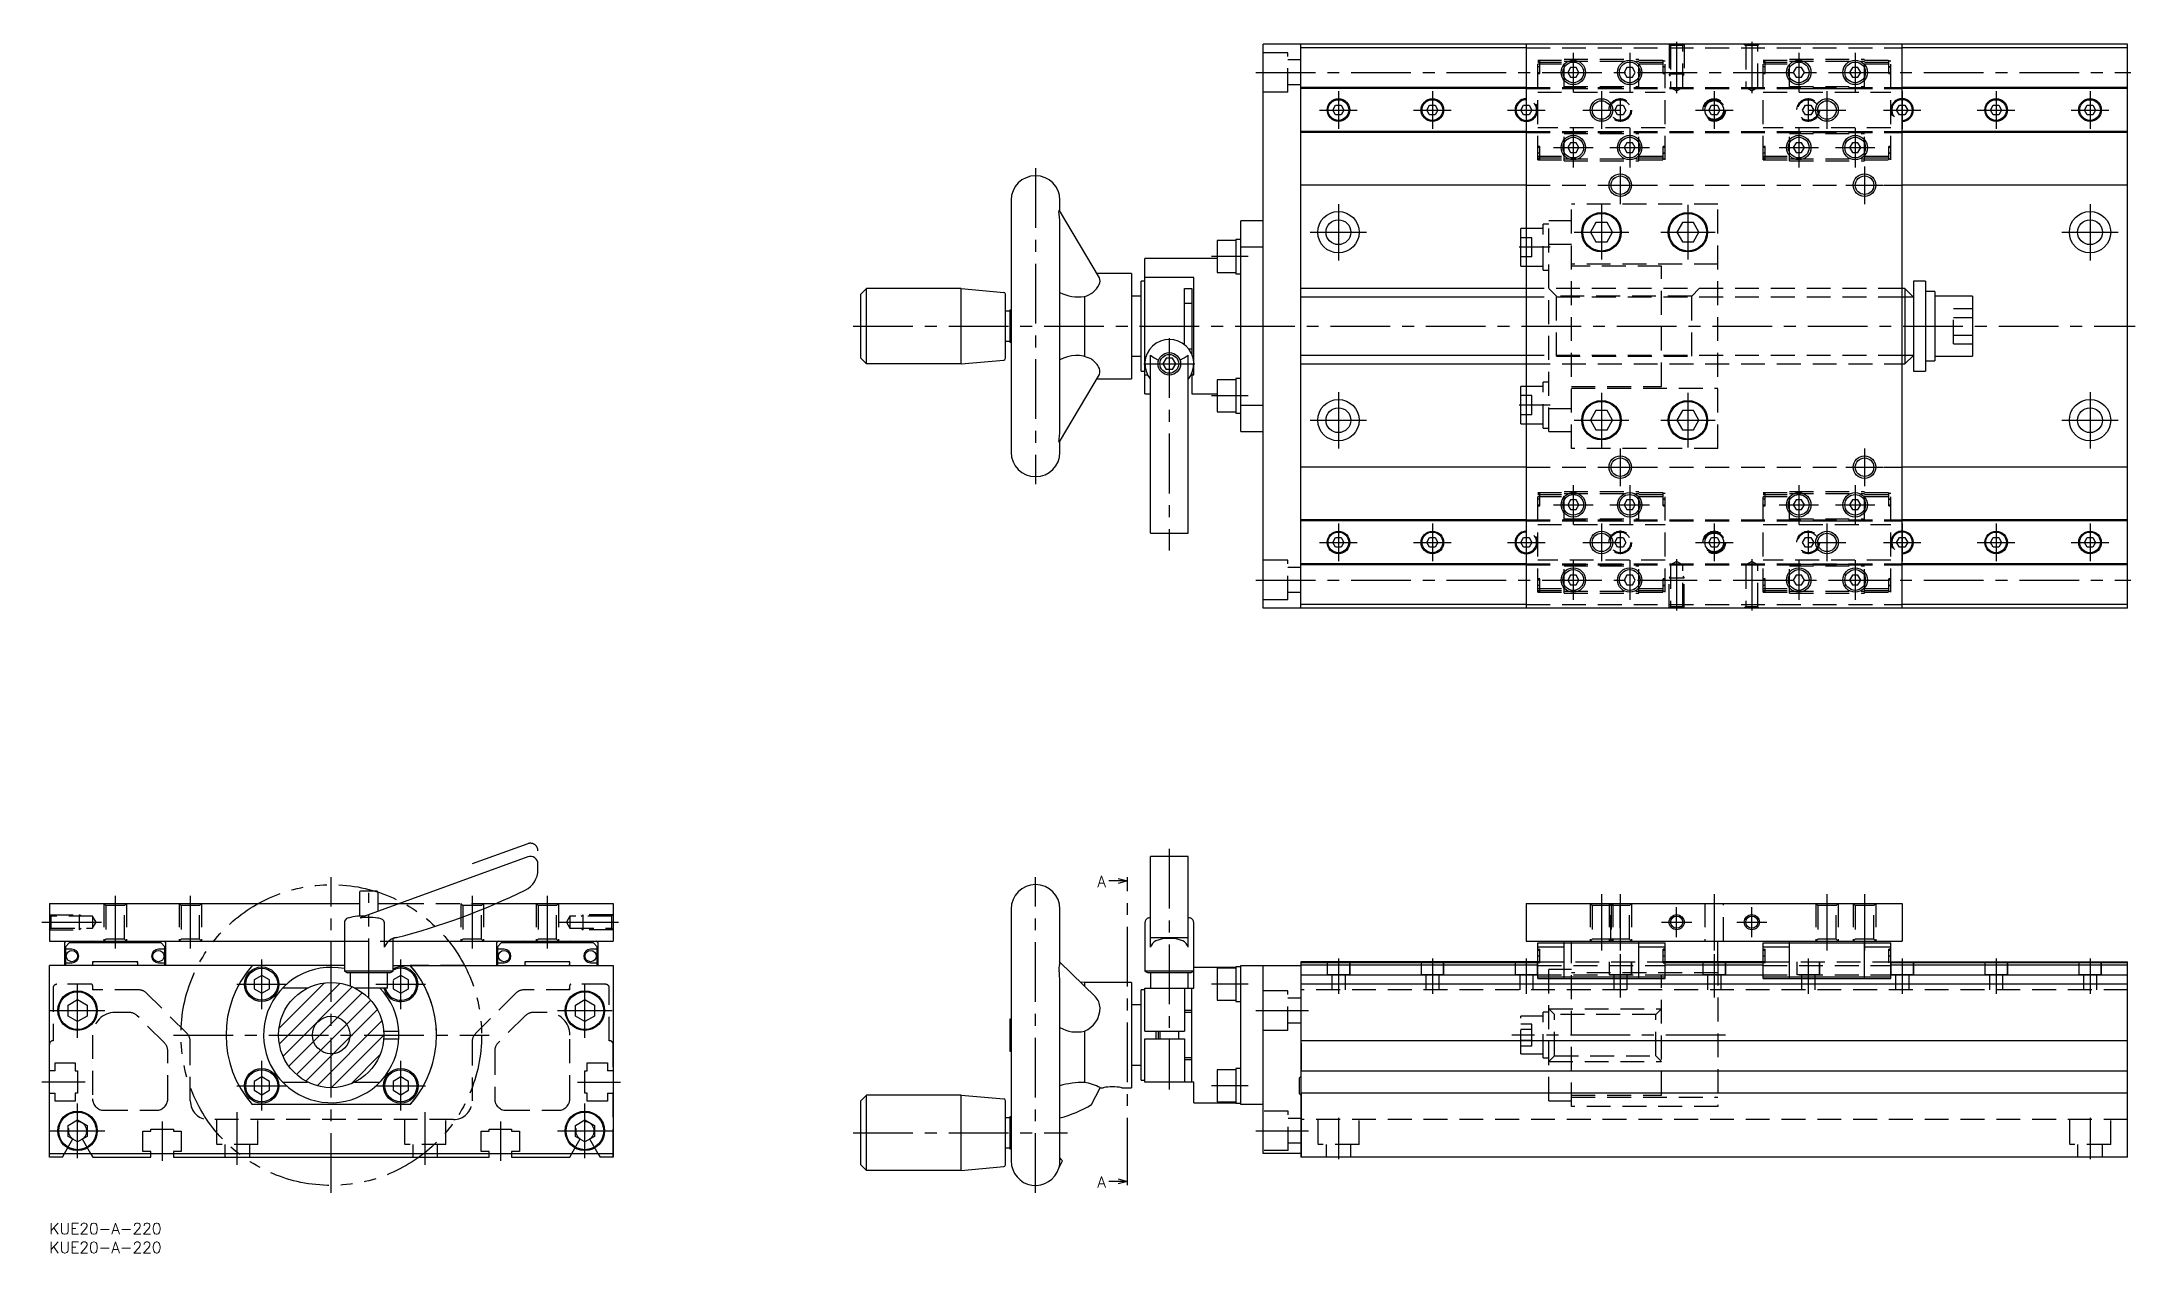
# Model space of a CAD drawing. Extents: x -2 to 555, y -8 to 314.
import ezdxf

# ---------------------------------------------------------------- set-up
doc = ezdxf.new("R2010")
doc.units = 0
doc.header["$LTSCALE"] = 0.5
for name, pattern in [('CENTER', [50.8, 31.75, -6.35, 6.35, -6.35]), ('DASHED', [19.05, 12.7, -6.35]), ('PHANTOM', [63.5, 31.75, -6.35, 6.35, -6.35, 6.35, -6.35])]:
    doc.linetypes.add(name, pattern=pattern)
for name, color, linetype in [('MSM_CENTER', 1, 'CENTER'), ('MSM_CONTINUOUS', 7, 'CONTINUOUS'), ('MSM_DASHED', 4, 'DASHED'), ('MSM_IMAGINARY', 6, 'PHANTOM'), ('MSM_NARROW', 5, 'CONTINUOUS'), ('MSM_PART_NUMBER', 7, 'CONTINUOUS')]:
    doc.layers.add(name, color=color, linetype=linetype)
doc.styles.get("Standard").update_dxf_attribs({"font": 'txt.shx', "height": 3, "bigfont": 'bigfont.shx'})

msp = doc.modelspace()

# ---------------------------------------------------------------- texts
at = {"layer": 'MSM_PART_NUMBER'}
for p in [(278.82, 89.35), (278.82, 9.42)]:
    msp.add_text('A', height=3, dxfattribs=at).set_placement(p)

# ---------------------------------------------------------------- blocks, each defined once
blk = doc.blocks.new('*U8')
at = {"layer": 'MSM_PART_NUMBER'}
blk.add_text('KUE20-A-220', height=3, dxfattribs=at).set_placement((0, -3))
blk = doc.blocks.new('*U9')
at = {"layer": 'MSM_PART_NUMBER'}
blk.add_text('KUE20-A-220', height=3, dxfattribs=at).set_placement((0, -8))

# ---------------------------------------------------------------- linework, layer by layer
at = {"layer": 'MSM_CENTER'}
for p, q in [((433.01, 314.14), (433.01, 300.46)), ((453.01, 314.14), (453.01, 300.46)), ((396.59, 307.52), (396.04, 307.52)), ((405.51, 311.27), (405.51, 300.77)), ((420.51, 311.27), (420.51, 300.77)), ((429.99, 307.52), (429.44, 307.52)), ((456.59, 307.52), (456.04, 307.52)), ((465.51, 311.27), (465.51, 300.77)), ((480.51, 311.27), (480.51, 300.77)), ((489.99, 307.52), (489.44, 307.52)), ((321.01, 306.02), (553.91, 306.02)), ((343.01, 301.02), (343.01, 291.02)), ((368.01, 301.02), (368.01, 291.02)), ((393.01, 301.02), (393.01, 291.02)), ((413.01, 301.02), (413.01, 291.02)), ((443.01, 301.02), (443.01, 291.02)), ((473.01, 301.02), (473.01, 291.02)), ((493.01, 301.02), (493.01, 291.02)), ((518.01, 301.02), (518.01, 291.02)), ((543.01, 301.02), (543.01, 291.02)), ((338.01, 296.02), (348.01, 296.02)), ((363.01, 296.02), (373.01, 296.02)), ((388.01, 296.02), (398.01, 296.02)), ((408.01, 296.02), (418.01, 296.02)), ((418.01, 299.17), (418.01, 292.87)), ((438.01, 296.02), (448.01, 296.02)), ((468.01, 299.17), (468.01, 292.87)), ((468.01, 296.02), (478.01, 296.02)), ((488.01, 296.02), (498.01, 296.02)), ((513.01, 296.02), (523.01, 296.02)), ((538.01, 296.02), (548.01, 296.02)), ((405.51, 291.27), (405.51, 280.77)), ((420.51, 291.27), (420.51, 280.77)), ((465.51, 291.27), (465.51, 280.77)), ((480.51, 291.27), (480.51, 280.77)), ((396.59, 284.52), (396.04, 284.52)), ((400.26, 286.02), (410.76, 286.02)), ((415.26, 286.02), (425.76, 286.02)), ((429.99, 284.52), (429.44, 284.52)), ((456.59, 284.52), (456.04, 284.52)), ((460.26, 286.02), (470.76, 286.02)), ((475.26, 286.02), (485.76, 286.02)), ((489.99, 284.52), (489.44, 284.52)), ((262.41, 280.52), (262.41, 196.52)), ((418.01, 281.02), (418.01, 271.02)), ((483.01, 281.02), (483.01, 271.02)), ((413.01, 276.02), (423.01, 276.02)), ((478.01, 276.02), (488.01, 276.02)), ((343.01, 271.02), (343.01, 256.02)), ((413.01, 270.77), (413.01, 256.27)), ((436.01, 270.77), (436.01, 256.27)), ((543.01, 271.02), (543.01, 256.02)), ((335.51, 263.52), (350.51, 263.52)), ((405.76, 263.52), (420.26, 263.52)), ((428.76, 263.52), (443.26, 263.52)), ((535.51, 263.52), (550.51, 263.52)), ((318.97, 257.02), (309.23, 257.02)), ((399.39, 259.52), (391.14, 259.52)), ((213.91, 238.52), (555.01, 238.52)), ((298.01, 235.34), (298.01, 178.85)), ((291.19, 228.52), (304.84, 228.52)), ((318.97, 220.02), (309.23, 220.02)), ((343.01, 221.02), (343.01, 206.02)), ((399.39, 217.52), (391.14, 217.52)), ((413.01, 220.77), (413.01, 206.27)), ((436.01, 220.77), (436.01, 206.27)), ((543.01, 221.02), (543.01, 206.02)), ((335.51, 213.52), (350.51, 213.52)), ((405.76, 213.52), (420.26, 213.52)), ((428.76, 213.52), (443.26, 213.52)), ((535.51, 213.52), (550.51, 213.52)), ((413.01, 201.02), (423.01, 201.02)), ((418.01, 206.02), (418.01, 196.02)), ((478.01, 201.02), (488.01, 201.02)), ((483.01, 206.02), (483.01, 196.02)), ((405.51, 196.27), (405.51, 185.77)), ((420.51, 196.27), (420.51, 185.77)), ((465.51, 196.27), (465.51, 185.77)), ((480.51, 196.27), (480.51, 185.77)), ((396.59, 192.52), (396.04, 192.52)), ((400.26, 191.02), (410.76, 191.02)), ((415.26, 191.02), (425.76, 191.02)), ((429.99, 192.52), (429.44, 192.52)), ((456.59, 192.52), (456.04, 192.52)), ((460.26, 191.02), (470.76, 191.02)), ((475.26, 191.02), (485.76, 191.02)), ((489.99, 192.52), (489.44, 192.52)), ((343.01, 186.02), (343.01, 176.02)), ((368.01, 186.02), (368.01, 176.02)), ((393.01, 186.02), (393.01, 176.02)), ((413.01, 186.02), (413.01, 176.02)), ((418.01, 184.17), (418.01, 177.87)), ((443.01, 186.02), (443.01, 176.02)), ((468.01, 184.17), (468.01, 177.87)), ((473.01, 186.02), (473.01, 176.02)), ((493.01, 186.02), (493.01, 176.02)), ((518.01, 186.02), (518.01, 176.02)), ((543.01, 186.02), (543.01, 176.02)), ((338.01, 181.02), (348.01, 181.02)), ((363.01, 181.02), (373.01, 181.02)), ((388.01, 181.02), (398.01, 181.02)), ((408.01, 181.02), (418.01, 181.02)), ((438.01, 181.02), (448.01, 181.02)), ((468.01, 181.02), (478.01, 181.02)), ((488.01, 181.02), (498.01, 181.02)), ((513.01, 181.02), (523.01, 181.02)), ((538.01, 181.02), (548.01, 181.02)), ((405.51, 176.27), (405.51, 165.77)), ((420.51, 176.27), (420.51, 165.77)), ((433.01, 176.57), (433.01, 162.89)), ((453.01, 176.57), (453.01, 162.89)), ((465.51, 176.27), (465.51, 165.77)), ((480.51, 176.27), (480.51, 165.77)), ((321.01, 171.02), (553.91, 171.02)), ((396.59, 169.52), (396.04, 169.52)), ((429.99, 169.52), (429.44, 169.52)), ((456.59, 169.52), (456.04, 169.52)), ((489.99, 169.52), (489.44, 169.52)), ((298.01, 99.5), (298.01, 35.5)), ((75, 8), (75, 92)), ((262.41, 8), (262.41, 92)), ((286.91, 12.08), (286.91, 90)), ((17.5, 87), (17.5, 73)), ((37.5, 87), (37.5, 73)), ((85, 59.8), (85, 87.8)), ((112.5, 87), (112.5, 73)), ((132.5, 87), (132.5, 73)), ((413.01, 87.5), (413.01, 72.5)), ((418.01, 87.5), (418.01, 72.5)), ((433.01, 76), (433.01, 84)), ((443.01, 87.5), (443.01, 72.5)), ((453.01, 76), (453.01, 84)), ((473.01, 87.5), (473.01, 72.5)), ((483.01, 87.5), (483.01, 72.5)), ((-2, 80), (14.44, 80)), ((135.56, 80), (152, 80)), ((429.01, 80), (437.01, 80)), ((449.01, 80), (457.01, 80)), ((56.5, 56.9), (56.5, 70.1)), ((93.5, 56.9), (93.5, 70.1)), ((343.01, 70.32), (343.01, 60.98)), ((368.01, 70.32), (368.01, 60.98)), ((393.01, 70.32), (393.01, 60.98)), ((396.59, 71), (396.04, 71)), ((418.01, 71.5), (418.01, 60)), ((429.99, 71), (429.44, 71)), ((443.01, 71.5), (443.01, 60)), ((456.59, 71), (456.04, 71)), ((468.01, 70.32), (468.01, 60.98)), ((489.99, 71), (489.44, 71)), ((493.01, 70.32), (493.01, 60.98)), ((518.01, 70.32), (518.01, 60.98)), ((543.01, 70.32), (543.01, 60.98)), ((7.5, 49.25), (7.5, 63.75)), ((49.9, 63.5), (63.1, 63.5)), ((86.9, 63.5), (100.1, 63.5)), ((142.5, 49.25), (142.5, 63.75)), ((318.97, 63.5), (309.23, 63.5)), ((0.25, 56.5), (14.75, 56.5)), ((135.25, 56.5), (149.75, 56.5)), ((321.01, 56.5), (335.01, 56.5)), ((33, 50), (117, 50)), ((446.01, 50), (389.14, 50)), ((56.5, 29.9), (56.5, 43.1)), ((93.5, 29.9), (93.5, 43.1)), ((9.5, 37.5), (-2, 37.5)), ((49.9, 36.5), (63.1, 36.5)), ((86.9, 36.5), (100.1, 36.5)), ((140.5, 37.5), (152, 37.5)), ((318.97, 36.5), (309.23, 36.5)), ((7.5, 17.25), (7.5, 31.75)), ((50, 15.5), (50, 29.5)), ((100, 15.5), (100, 29.5)), ((142.5, 17.25), (142.5, 31.75)), ((343.01, 28), (343.01, 17)), ((543.01, 28), (543.01, 17)), ((0.25, 24.5), (14.75, 24.5)), ((30, 27), (30, 16.5)), ((120, 27), (120, 16.5)), ((135.25, 24.5), (149.75, 24.5)), ((213.91, 24), (270.91, 24)), ((321.01, 24.5), (335.06, 24.5))]:
    msp.add_line(p, q, dxfattribs=at)
at = {"layer": 'MSM_CONTINUOUS'}
for p, q in [((323.01, 163.52), (323.01, 313.52)), ((333.01, 313.52), (323.01, 313.52)), ((333.01, 163.52), (333.01, 313.52)), ((333.01, 313.47), (333.06, 313.47)), ((393.01, 312.52), (333.01, 312.52)), ((553.01, 313.52), (333.06, 313.52)), ((333.06, 313.52), (333.06, 313.47)), ((393.01, 313.52), (393.01, 163.52)), ((493.01, 163.52), (493.01, 313.52)), ((553.01, 312.52), (493.01, 312.52)), ((553.01, 163.52), (553.01, 313.52)), ((404.77, 307.3), (404.03, 306.02)), ((406.25, 307.3), (404.77, 307.3)), ((406.99, 306.02), (406.25, 307.3)), ((419.77, 307.3), (419.03, 306.02)), ((421.25, 307.3), (419.77, 307.3)), ((421.99, 306.02), (421.25, 307.3)), ((464.77, 307.3), (464.03, 306.02)), ((466.25, 307.3), (464.77, 307.3)), ((466.99, 306.02), (466.25, 307.3)), ((479.77, 307.3), (479.03, 306.02)), ((481.25, 307.3), (479.77, 307.3)), ((481.99, 306.02), (481.25, 307.3)), ((393.01, 302.02), (333.01, 302.02)), ((393.01, 301.72), (333.01, 301.72)), ((404.03, 306.02), (404.77, 304.74)), ((404.77, 304.74), (406.25, 304.74)), ((406.25, 304.74), (406.99, 306.02)), ((419.03, 306.02), (419.77, 304.74)), ((419.77, 304.74), (421.25, 304.74)), ((421.25, 304.74), (421.99, 306.02)), ((464.03, 306.02), (464.77, 304.74)), ((464.77, 304.74), (466.25, 304.74)), ((466.25, 304.74), (466.99, 306.02)), ((479.03, 306.02), (479.77, 304.74)), ((479.77, 304.74), (481.25, 304.74)), ((481.25, 304.74), (481.99, 306.02)), ((553.01, 302.02), (493.01, 302.02)), ((552.96, 301.72), (493.01, 301.72)), ((552.96, 290.02), (552.96, 302.02)), ((341.53, 296.02), (342.27, 297.3)), ((342.27, 294.74), (341.53, 296.02)), ((342.27, 297.3), (343.75, 297.3)), ((343.75, 297.3), (344.49, 296.02)), ((344.49, 296.02), (343.75, 294.74)), ((366.53, 296.02), (367.27, 297.3)), ((367.27, 294.74), (366.53, 296.02)), ((367.27, 297.3), (368.75, 297.3)), ((368.75, 297.3), (369.49, 296.02)), ((369.49, 296.02), (368.75, 294.74)), ((391.53, 296.02), (392.27, 297.3)), ((392.27, 294.74), (391.53, 296.02)), ((392.27, 297.3), (393.01, 297.3)), ((441.53, 296.02), (442.27, 297.3)), ((442.27, 294.74), (441.53, 296.02)), ((442.27, 297.3), (443.75, 297.3)), ((443.75, 297.3), (444.49, 296.02)), ((444.49, 296.02), (443.75, 294.74)), ((493.01, 297.3), (493.75, 297.3)), ((493.75, 297.3), (494.49, 296.02)), ((494.49, 296.02), (493.75, 294.74)), ((516.53, 296.02), (517.27, 297.3)), ((517.27, 294.74), (516.53, 296.02)), ((517.27, 297.3), (518.75, 297.3)), ((518.75, 297.3), (519.49, 296.02)), ((519.49, 296.02), (518.75, 294.74)), ((541.53, 296.02), (542.27, 297.3)), ((542.27, 294.74), (541.53, 296.02)), ((542.27, 297.3), (543.75, 297.3)), ((543.75, 297.3), (544.49, 296.02)), ((544.49, 296.02), (543.75, 294.74)), ((393.01, 290.32), (333.01, 290.32)), ((393.01, 290.02), (333.01, 290.02)), ((343.75, 294.74), (342.27, 294.74)), ((368.75, 294.74), (367.27, 294.74)), ((393.01, 294.74), (392.27, 294.74)), ((443.75, 294.74), (442.27, 294.74)), ((493.75, 294.74), (493.01, 294.74)), ((552.96, 290.32), (493.01, 290.32)), ((552.96, 290.02), (493.01, 290.02)), ((518.75, 294.74), (517.27, 294.74)), ((543.75, 294.74), (542.27, 294.74)), ((404.77, 287.3), (404.03, 286.02)), ((404.03, 286.02), (404.77, 284.74)), ((406.25, 287.3), (404.77, 287.3)), ((404.77, 284.74), (406.25, 284.74)), ((406.99, 286.02), (406.25, 287.3)), ((406.25, 284.74), (406.99, 286.02)), ((419.77, 287.3), (419.03, 286.02)), ((419.03, 286.02), (419.77, 284.74)), ((421.25, 287.3), (419.77, 287.3)), ((419.77, 284.74), (421.25, 284.74)), ((421.99, 286.02), (421.25, 287.3)), ((421.25, 284.74), (421.99, 286.02)), ((464.77, 287.3), (464.03, 286.02)), ((464.03, 286.02), (464.77, 284.74)), ((466.25, 287.3), (464.77, 287.3)), ((464.77, 284.74), (466.25, 284.74)), ((466.99, 286.02), (466.25, 287.3)), ((466.25, 284.74), (466.99, 286.02)), ((479.77, 287.3), (479.03, 286.02)), ((479.03, 286.02), (479.77, 284.74)), ((481.25, 287.3), (479.77, 287.3)), ((479.77, 284.74), (481.25, 284.74)), ((481.99, 286.02), (481.25, 287.3)), ((481.25, 284.74), (481.99, 286.02)), ((393.01, 276.02), (333.01, 276.02)), ((553.01, 276.02), (493.01, 276.02)), ((255.91, 272.02), (255.91, 205.02)), ((279.41, 251.37), (268.82, 269.27)), ((268.91, 269.11), (268.91, 272.02)), ((268.91, 211.04), (268.91, 265.98)), ((323.01, 266.52), (317.01, 266.52)), ((317.01, 210.52), (317.01, 266.52)), ((391.51, 254.52), (391.51, 264.52)), ((393.01, 264.52), (391.51, 264.52)), ((411.54, 266.06), (410.08, 263.52)), ((410.08, 263.52), (411.54, 260.98)), ((414.48, 266.06), (411.54, 266.06)), ((415.94, 263.52), (414.48, 266.06)), ((414.48, 260.98), (415.94, 263.52)), ((434.54, 266.06), (433.08, 263.52)), ((433.08, 263.52), (434.54, 260.98)), ((437.48, 266.06), (434.54, 266.06)), ((438.94, 263.52), (437.48, 266.06)), ((437.48, 260.98), (438.94, 263.52)), ((291.51, 220.54), (291.51, 256.52)), ((310.71, 256.52), (291.51, 256.52)), ((310.71, 261.27), (310.71, 252.77)), ((315.71, 261.27), (310.71, 261.27)), ((315.71, 261.62), (315.71, 252.42)), ((317.01, 261.62), (315.71, 261.62)), ((323.01, 259.53), (317.01, 259.53)), ((411.54, 260.98), (414.48, 260.98)), ((434.54, 260.98), (437.48, 260.98)), ((287.91, 252.52), (278.73, 252.52)), ((287.91, 252.52), (287.91, 224.52)), ((304.51, 251.47), (291.51, 251.47)), ((304.51, 225.56), (304.51, 251.47)), ((310.71, 252.77), (315.71, 252.77)), ((315.71, 252.42), (317.01, 252.42)), ((391.51, 254.52), (393.01, 254.52)), ((215.91, 247.02), (217.41, 248.52)), ((215.91, 230.02), (215.91, 247.02)), ((242.58, 248.52), (217.41, 248.52)), ((217.41, 228.52), (217.41, 248.52)), ((242.58, 228.52), (242.58, 248.52)), ((242.58, 248.52), (253.95, 247.52)), ((254.41, 230.01), (254.41, 247.02)), ((275.41, 246.41), (275.41, 230.46)), ((290.51, 246.52), (287.91, 246.52)), ((290.51, 226.52), (290.51, 250.52)), ((291.51, 250.52), (290.51, 250.52)), ((302.01, 248.52), (304.01, 248.52)), ((302.01, 233.64), (302.01, 248.52)), ((304.01, 248.52), (304.01, 231.02)), ((393.01, 248.52), (333.01, 248.52)), ((493.76, 248.52), (493.01, 248.52)), ((496.01, 246.27), (493.76, 248.52)), ((493.76, 248.52), (493.76, 228.52)), ((496.01, 250.52), (496.01, 226.52)), ((499.21, 250.52), (496.01, 250.52)), ((499.21, 250.52), (499.21, 226.52)), ((501.71, 247.72), (499.21, 247.72)), ((501.71, 247.72), (501.71, 229.32)), ((511.71, 246.52), (501.71, 246.52)), ((511.71, 246.52), (511.71, 230.52)), ((255.61, 242.52), (254.41, 242.52)), ((255.61, 242.77), (255.61, 234.27)), ((255.91, 242.77), (255.61, 242.77)), ((304.01, 244.52), (302.01, 244.52)), ((254.41, 234.52), (255.61, 234.52)), ((255.61, 234.27), (255.91, 234.27)), ((217.41, 228.52), (215.91, 230.02)), ((242.58, 228.52), (217.41, 228.52)), ((242.58, 228.52), (253.95, 229.51)), ((287.91, 230.52), (290.51, 230.52)), ((293.01, 183.52), (293.01, 230.85)), ((297.15, 230.02), (296.28, 228.52)), ((296.28, 228.52), (297.15, 227.02)), ((298.88, 230.02), (297.15, 230.02)), ((299.74, 228.52), (298.88, 230.02)), ((298.88, 227.02), (299.74, 228.52)), ((303.01, 183.52), (303.01, 230.85)), ((303.13, 232.52), (304.01, 232.52)), ((333.01, 228.52), (393.01, 228.52)), ((493.01, 228.52), (493.76, 228.52)), ((493.76, 228.52), (496.01, 230.77)), ((499.21, 229.32), (501.71, 229.32)), ((501.71, 230.52), (511.71, 230.52)), ((268.82, 207.76), (279.41, 225.66)), ((278.73, 224.52), (287.91, 224.52)), ((290.51, 226.52), (291.51, 226.52)), ((291.51, 225.56), (292.22, 225.56)), ((298.88, 227.02), (297.15, 227.02)), ((304.01, 226.02), (304.01, 220.52)), ((304.01, 225.56), (304.51, 225.56)), ((310.71, 224.27), (310.71, 215.77)), ((315.71, 224.27), (310.71, 224.27)), ((315.71, 224.62), (315.71, 215.42)), ((317.01, 224.62), (315.71, 224.62)), ((496.01, 226.52), (499.21, 226.52)), ((291.51, 220.54), (293.01, 220.54)), ((304.01, 220.52), (310.71, 220.52)), ((317.01, 217.5), (323.01, 217.5)), ((393.01, 222.52), (391.51, 222.52)), ((391.51, 212.52), (391.51, 222.52)), ((310.71, 215.77), (315.71, 215.77)), ((315.71, 215.42), (317.01, 215.42)), ((391.51, 212.52), (393.01, 212.52)), ((411.54, 216.06), (410.08, 213.52)), ((410.08, 213.52), (411.54, 210.98)), ((414.48, 216.06), (411.54, 216.06)), ((415.94, 213.52), (414.48, 216.06)), ((414.48, 210.98), (415.94, 213.52)), ((434.54, 216.06), (433.08, 213.52)), ((433.08, 213.52), (434.54, 210.98)), ((437.48, 216.06), (434.54, 216.06)), ((438.94, 213.52), (437.48, 216.06)), ((437.48, 210.98), (438.94, 213.52)), ((268.91, 205.02), (268.91, 207.92)), ((317.01, 210.52), (323.01, 210.52)), ((411.54, 210.98), (414.48, 210.98)), ((434.54, 210.98), (437.48, 210.98)), ((393.01, 201.02), (333.01, 201.02)), ((553.01, 201.02), (493.01, 201.02)), ((404.77, 192.3), (404.03, 191.02)), ((404.03, 191.02), (404.77, 189.74)), ((406.25, 192.3), (404.77, 192.3)), ((404.77, 189.74), (406.25, 189.74)), ((406.99, 191.02), (406.25, 192.3)), ((406.25, 189.74), (406.99, 191.02)), ((419.77, 192.3), (419.03, 191.02)), ((419.03, 191.02), (419.77, 189.74)), ((421.25, 192.3), (419.77, 192.3)), ((419.77, 189.74), (421.25, 189.74)), ((421.99, 191.02), (421.25, 192.3)), ((421.25, 189.74), (421.99, 191.02)), ((464.77, 192.3), (464.03, 191.02)), ((464.03, 191.02), (464.77, 189.74)), ((466.25, 192.3), (464.77, 192.3)), ((464.77, 189.74), (466.25, 189.74)), ((466.99, 191.02), (466.25, 192.3)), ((466.25, 189.74), (466.99, 191.02)), ((479.77, 192.3), (479.03, 191.02)), ((479.03, 191.02), (479.77, 189.74)), ((481.25, 192.3), (479.77, 192.3)), ((479.77, 189.74), (481.25, 189.74)), ((481.99, 191.02), (481.25, 192.3)), ((481.25, 189.74), (481.99, 191.02)), ((393.01, 187.02), (333.01, 187.02)), ((393.01, 186.72), (333.01, 186.72)), ((552.96, 187.02), (493.01, 187.02)), ((552.96, 186.72), (493.01, 186.72)), ((552.96, 175.02), (552.96, 187.02)), ((293.01, 183.52), (303.01, 183.52)), ((341.53, 181.02), (342.27, 182.3)), ((342.27, 179.74), (341.53, 181.02)), ((342.27, 182.3), (343.75, 182.3)), ((343.75, 179.74), (342.27, 179.74)), ((343.75, 182.3), (344.49, 181.02)), ((344.49, 181.02), (343.75, 179.74)), ((366.53, 181.02), (367.27, 182.3)), ((367.27, 179.74), (366.53, 181.02)), ((367.27, 182.3), (368.75, 182.3)), ((368.75, 179.74), (367.27, 179.74)), ((368.75, 182.3), (369.49, 181.02)), ((369.49, 181.02), (368.75, 179.74)), ((391.53, 181.02), (392.27, 182.3)), ((392.27, 179.74), (391.53, 181.02)), ((392.27, 182.3), (393.01, 182.3)), ((393.01, 179.74), (392.27, 179.74)), ((441.53, 181.02), (442.27, 182.3)), ((442.27, 179.74), (441.53, 181.02)), ((442.27, 182.3), (443.75, 182.3)), ((443.75, 179.74), (442.27, 179.74)), ((443.75, 182.3), (444.49, 181.02)), ((444.49, 181.02), (443.75, 179.74)), ((493.01, 182.3), (493.75, 182.3)), ((493.75, 179.74), (493.01, 179.74)), ((493.75, 182.3), (494.49, 181.02)), ((494.49, 181.02), (493.75, 179.74)), ((516.53, 181.02), (517.27, 182.3)), ((517.27, 179.74), (516.53, 181.02)), ((517.27, 182.3), (518.75, 182.3)), ((518.75, 179.74), (517.27, 179.74)), ((518.75, 182.3), (519.49, 181.02)), ((519.49, 181.02), (518.75, 179.74)), ((541.53, 181.02), (542.27, 182.3)), ((542.27, 179.74), (541.53, 181.02)), ((542.27, 182.3), (543.75, 182.3)), ((543.75, 179.74), (542.27, 179.74)), ((543.75, 182.3), (544.49, 181.02)), ((544.49, 181.02), (543.75, 179.74)), ((393.01, 175.32), (333.01, 175.32)), ((393.01, 175.02), (333.01, 175.02)), ((552.96, 175.32), (493.01, 175.32)), ((553.01, 175.02), (493.01, 175.02)), ((404.77, 172.3), (404.03, 171.02)), ((404.03, 171.02), (404.77, 169.74)), ((406.25, 172.3), (404.77, 172.3)), ((404.77, 169.74), (406.25, 169.74)), ((406.99, 171.02), (406.25, 172.3)), ((406.25, 169.74), (406.99, 171.02)), ((419.77, 172.3), (419.03, 171.02)), ((419.03, 171.02), (419.77, 169.74)), ((421.25, 172.3), (419.77, 172.3)), ((419.77, 169.74), (421.25, 169.74)), ((421.99, 171.02), (421.25, 172.3)), ((421.25, 169.74), (421.99, 171.02)), ((464.77, 172.3), (464.03, 171.02)), ((464.03, 171.02), (464.77, 169.74)), ((466.25, 172.3), (464.77, 172.3)), ((464.77, 169.74), (466.25, 169.74)), ((466.99, 171.02), (466.25, 172.3)), ((466.25, 169.74), (466.99, 171.02)), ((479.77, 172.3), (479.03, 171.02)), ((479.03, 171.02), (479.77, 169.74)), ((481.25, 172.3), (479.77, 172.3)), ((479.77, 169.74), (481.25, 169.74)), ((481.99, 171.02), (481.25, 172.3)), ((481.25, 169.74), (481.99, 171.02)), ((333.01, 163.52), (323.01, 163.52)), ((393.01, 164.52), (333.01, 164.52)), ((333.06, 163.57), (333.01, 163.57)), ((333.06, 163.57), (333.06, 163.52)), ((553.01, 163.52), (333.06, 163.52)), ((553.01, 164.52), (493.01, 164.52)), ((127.32, 97.38), (82.66, 81.13)), ((130, 93.95), (130, 95.5)), ((293.01, 73.36), (293.01, 97.5)), ((303.01, 97.5), (293.01, 97.5)), ((303.01, 73.36), (303.01, 97.5)), ((0, 85), (82.5, 85)), ((0, 85), (0, 75)), ((82.5, 87.8), (82.5, 81.62)), ((87, 88.3), (83, 88.3)), ((87.5, 82.89), (87.5, 87.8)), ((87.5, 85), (93.31, 85)), ((118.89, 85), (150, 85)), ((150, 85), (150, 75)), ((393.01, 85), (393.01, 75)), ((393.01, 85), (493.01, 85)), ((493.01, 85), (493.01, 75)), ((78.5, 79.87), (78.5, 67)), ((84.03, 81.62), (82, 81.62)), ((89.15, 73.36), (89.15, 79.87)), ((255.91, 83.5), (255.91, 16.5)), ((268.91, 69.35), (268.91, 83.5)), ((291.51, 79.87), (291.51, 67)), ((304.51, 62.5), (304.51, 79.87)), ((0, 75), (78.5, 75)), ((4.5, 75), (4, 74.5)), ((4, 74.5), (4, 68.5)), ((5.25, 74.5), (4.25, 73.5)), ((4.25, 73.5), (4.25, 68.5)), ((6, 72.8), (4.25, 72.8)), ((29.75, 74.5), (5.25, 74.5)), ((11.75, 74.5), (11.25, 75)), ((23.75, 75), (23.25, 74.5)), ((30.75, 72.8), (29, 72.8)), ((30.75, 73.5), (29.75, 74.5)), ((31, 74.5), (30.5, 75)), ((30.75, 68.5), (30.75, 73.5)), ((31, 68.5), (31, 74.5)), ((91.5, 67), (91.5, 75.7)), ((91.5, 75), (150, 75)), ((119.5, 75), (119, 74.5)), ((119, 74.5), (119, 68.5)), ((120.25, 74.5), (119.25, 73.5)), ((119.25, 73.5), (119.25, 68.5)), ((121, 72.8), (119.25, 72.8)), ((144.75, 74.5), (120.25, 74.5)), ((126.75, 74.5), (126.25, 75)), ((138.75, 75), (138.25, 74.5)), ((145.75, 72.8), (144, 72.8)), ((145.75, 73.5), (144.75, 74.5)), ((146, 74.5), (145.5, 75)), ((145.75, 68.5), (145.75, 73.5)), ((146, 68.5), (146, 74.5)), ((293.01, 75.92), (303.01, 75.92)), ((393.01, 75), (493.01, 75)), ((396.06, 74.5), (429.96, 74.5)), ((396.06, 65), (396.06, 74.5)), ((396.06, 73.5), (403.06, 73.5)), ((396.06, 72.8), (396.56, 72.8)), ((396.56, 72.5), (396.06, 72.5)), ((396.56, 69.2), (396.56, 72.8)), ((403.06, 65), (403.06, 75)), ((422.96, 65), (422.96, 75)), ((422.96, 73.5), (429.96, 73.5)), ((429.46, 69.2), (429.46, 72.8)), ((429.96, 72.8), (429.46, 72.8)), ((429.96, 72.5), (429.46, 72.5)), ((429.96, 65), (429.96, 74.5)), ((444.01, 69.5), (444.01, 75)), ((456.06, 65), (456.06, 74.5)), ((456.06, 74.5), (489.96, 74.5)), ((456.06, 73.5), (463.06, 73.5)), ((456.06, 72.8), (456.56, 72.8)), ((456.56, 72.5), (456.06, 72.5)), ((456.56, 69.2), (456.56, 72.8)), ((463.06, 65), (463.06, 75)), ((482.96, 65), (482.96, 75)), ((482.96, 73.5), (489.96, 73.5)), ((489.96, 72.8), (489.46, 72.8)), ((489.46, 69.2), (489.46, 72.8)), ((489.96, 72.5), (489.46, 72.5)), ((489.96, 65), (489.96, 74.5)), ((0, 17.5), (0, 68.5)), ((78.5, 68.5), (0, 68.5)), ((4.25, 69.2), (6, 69.2)), ((23.5, 69.5), (11.5, 69.5)), ((11.8, 69.5), (11.5, 69.2)), ((11.5, 69.5), (11.5, 68.55)), ((23.5, 69.2), (23.2, 69.5)), ((23.5, 68.55), (23.5, 69.5)), ((29, 69.2), (30.75, 69.2)), ((78.5, 67), (79.37, 66.5)), ((91.5, 67), (78.5, 67)), ((90.63, 66.5), (91.5, 67)), ((91.5, 68.5), (150, 68.5)), ((119.25, 69.2), (121, 69.2)), ((138.5, 69.5), (126.5, 69.5)), ((126.8, 69.5), (126.5, 69.2)), ((126.5, 69.5), (126.5, 68.55)), ((138.5, 69.2), (138.2, 69.5)), ((138.5, 68.55), (138.5, 69.5)), ((144, 69.2), (145.75, 69.2)), ((150, 68.5), (150, 17.5)), ((278.34, 60.15), (268.8, 69.46)), ((268.91, 69.17), (268.91, 69.2)), ((304.51, 67), (291.51, 67)), ((291.51, 67), (292.38, 66.5)), ((303.65, 66.5), (304.51, 67)), ((315.71, 68), (304.51, 68)), ((315.71, 67.75), (310.71, 67.75)), ((310.71, 67.75), (310.71, 59.25)), ((317.01, 68.1), (315.71, 68.1)), ((315.71, 68.1), (315.71, 58.9)), ((317.01, 68.5), (333.01, 68.5)), ((317.01, 31.5), (317.01, 68.5)), ((323.01, 18.5), (323.01, 68.5)), ((396.56, 69.5), (333.01, 69.5)), ((333.01, 69.5), (333.01, 17.5)), ((396.56, 69.2), (333.01, 69.2)), ((396.06, 68.55), (333.01, 68.55)), ((396.56, 69.2), (396.06, 69.2)), ((456.56, 69.5), (429.46, 69.5)), ((429.46, 69.2), (429.96, 69.2)), ((456.56, 69.2), (429.96, 69.2)), ((456.06, 68.55), (429.96, 68.55)), ((456.56, 69.2), (456.06, 69.2)), ((489.46, 69.5), (552.96, 69.5)), ((552.96, 69.2), (489.96, 69.2)), ((552.96, 68.55), (489.96, 68.55)), ((552.96, 63.5), (552.96, 69.5)), ((56.5, 65.86), (54.46, 64.68)), ((54.46, 64.68), (54.46, 62.32)), ((54.46, 62.32), (56.5, 61.14)), ((58.54, 64.68), (56.5, 65.86)), ((56.5, 61.14), (58.54, 62.32)), ((58.54, 62.32), (58.54, 64.68)), ((68.7, 62.5), (62.05, 62.5)), ((90.63, 66.5), (79.37, 66.5)), ((80, 66.5), (80, 63.08)), ((90, 62.5), (81.3, 62.5)), ((90, 62.5), (90, 66.5)), ((91.46, 64.48), (91.46, 62.32)), ((91.46, 62.32), (93.5, 61.14)), ((93.5, 65.86), (91.5, 64.7)), ((95.54, 64.68), (93.5, 65.86)), ((93.5, 61.14), (95.54, 62.32)), ((95.54, 62.32), (95.54, 64.68)), ((268.91, 16.62), (268.91, 64.2)), ((275.41, 64), (274.29, 64.1)), ((275.41, 64), (275.41, 63.01)), ((287.91, 64), (275.41, 64)), ((287.91, 64), (287.91, 36)), ((290.51, 38), (290.51, 62)), ((291.51, 62), (290.51, 62)), ((291.51, 51), (291.51, 62.5)), ((291.51, 62.5), (304.51, 62.5)), ((303.65, 66.5), (292.38, 66.5)), ((293.01, 66.5), (293.01, 62.5)), ((302.01, 62.5), (302.01, 51)), ((303.01, 62.5), (303.01, 66.5)), ((304.01, 37.5), (304.01, 62.5)), ((396.06, 65.95), (333.01, 65.95)), ((553.01, 63.5), (333.01, 63.5)), ((396.06, 65.5), (429.96, 65.5)), ((396.06, 65), (429.96, 65)), ((456.06, 65.95), (429.96, 65.95)), ((456.06, 65.5), (489.96, 65.5)), ((456.06, 65), (489.96, 65)), ((552.96, 65.95), (489.96, 65.95)), ((553.01, 17.5), (553.01, 63.5)), ((4.96, 57.97), (7.5, 59.43)), ((4.96, 55.03), (4.96, 57.97)), ((7.5, 59.43), (10.04, 57.97)), ((10.04, 57.97), (10.04, 55.03)), ((139.96, 57.97), (142.5, 59.43)), ((139.96, 55.03), (139.96, 57.97)), ((142.5, 59.43), (145.04, 57.97)), ((145.04, 57.97), (145.04, 55.03)), ((290.51, 58), (287.91, 58)), ((302.01, 56.63), (304.01, 56.63)), ((304.01, 56), (302.01, 56)), ((310.71, 59.25), (315.71, 59.25)), ((315.71, 58.9), (317.01, 58.9)), ((7.5, 53.57), (4.96, 55.03)), ((10.04, 55.03), (7.5, 53.57)), ((88.96, 51), (92.97, 51)), ((142.5, 53.57), (139.96, 55.03)), ((145.04, 55.03), (142.5, 53.57)), ((255.91, 54.25), (255.61, 54.25)), ((255.61, 54.25), (255.61, 45.75)), ((275.41, 51.06), (275.41, 37.38)), ((291.51, 51), (302.01, 51)), ((294.51, 49), (294.51, 51)), ((295.01, 51), (295.01, 49)), ((295.51, 51), (295.51, 49)), ((300.51, 49), (300.51, 51)), ((88.96, 49), (92.97, 49)), ((255.61, 45.75), (255.91, 45.75)), ((291.51, 37.5), (291.51, 49)), ((291.51, 49), (302.01, 49)), ((302.01, 49), (302.01, 37.5)), ((553.01, 48.5), (333.01, 48.5)), ((333.06, 47.81), (333.01, 47.81)), ((333.06, 47.81), (333.06, 40.5)), ((287.91, 42), (290.51, 42)), ((302.01, 44), (304.01, 44)), ((304.01, 43.37), (302.01, 43.37)), ((315.71, 40.75), (310.71, 40.75)), ((310.71, 40.75), (310.71, 32.25)), ((317.01, 41.1), (315.71, 41.1)), ((315.71, 41.1), (315.71, 31.9)), ((333.01, 40.5), (553.01, 40.5)), ((56.5, 38.86), (54.46, 37.68)), ((54.46, 37.68), (54.46, 35.32)), ((54.46, 35.32), (56.5, 34.14)), ((58.54, 37.68), (56.5, 38.86)), ((56.5, 34.14), (58.54, 35.32)), ((58.54, 35.32), (58.54, 37.68)), ((62.05, 37.5), (68.7, 37.5)), ((81.3, 37.5), (87.95, 37.5)), ((93.5, 38.86), (91.46, 37.68)), ((91.46, 37.68), (91.46, 35.32)), ((91.46, 35.32), (93.5, 34.14)), ((95.54, 37.68), (93.5, 38.86)), ((93.5, 34.14), (95.54, 35.32)), ((95.54, 35.32), (95.54, 37.68)), ((215.91, 32.5), (217.41, 34)), ((242.58, 34), (217.41, 34)), ((217.41, 14), (217.41, 34)), ((242.58, 14), (242.58, 34)), ((242.58, 34), (253.95, 33)), ((277.28, 31.49), (279.59, 36)), ((279.58, 36), (280.41, 36)), ((285.4, 36), (287.91, 36)), ((290.51, 38), (291.51, 38)), ((304.51, 37.5), (291.51, 37.5)), ((304.51, 32), (304.51, 37.5)), ((553.01, 34.5), (333.01, 34.5)), ((333.06, 34.5), (333.06, 17.5)), ((96.02, 31.5), (53.98, 31.5)), ((215.91, 15.5), (215.91, 32.5)), ((254.41, 15.49), (254.41, 32.51)), ((255.61, 28), (254.41, 28)), ((255.61, 28.25), (255.61, 19.75)), ((255.91, 28.25), (255.61, 28.25)), ((304.51, 32), (315.71, 32)), ((310.71, 32.25), (315.71, 32.25)), ((315.71, 31.9), (317.01, 31.9)), ((323.01, 31.5), (317.01, 31.5)), ((4.96, 25.97), (7.5, 27.43)), ((4.96, 23.03), (4.96, 25.97)), ((7.5, 21.57), (4.96, 23.03)), ((7.5, 27.43), (10.04, 25.97)), ((10.04, 23.03), (7.5, 21.57)), ((10.04, 25.97), (10.04, 23.03)), ((139.96, 25.97), (142.5, 27.43)), ((139.96, 23.03), (139.96, 25.97)), ((142.5, 21.57), (139.96, 23.03)), ((142.5, 27.43), (145.04, 25.97)), ((145.04, 23.03), (142.5, 21.57)), ((145.04, 25.97), (145.04, 23.03)), ((0, 18.5), (150, 18.5)), ((3.46, 17.5), (0, 17.5)), ((0.05, 17.5), (0.05, 18.5)), ((3.46, 17.5), (4.04, 18.5)), ((10.96, 18.5), (11.54, 17.5)), ((11.54, 17.5), (27, 17.5)), ((27, 17.5), (27, 18.5)), ((33, 18.5), (33, 17.5)), ((33, 17.5), (117, 17.5)), ((117, 17.5), (117, 18.5)), ((123, 18.5), (123, 17.5)), ((123, 17.5), (138.46, 17.5)), ((138.46, 17.5), (139.04, 18.5)), ((145.96, 18.5), (146.54, 17.5)), ((150, 17.5), (146.54, 17.5)), ((149.95, 18.5), (149.95, 17.5)), ((254.41, 20), (255.61, 20)), ((255.61, 19.75), (255.91, 19.75)), ((333.01, 18.5), (323.01, 18.5)), ((553.01, 17.5), (333.01, 17.5)), ((217.41, 14), (215.91, 15.5)), ((242.58, 14), (217.41, 14)), ((242.58, 14), (253.95, 15)), ((268.63, 14.6), (269.61, 16.51))]:
    msp.add_line(p, q, dxfattribs=at)
for points in [[(293.01, 230.85), (294.02, 230.07), (295.17, 229.48)], [(300.85, 229.48), (302, 230.07), (303.01, 230.85)]]:
    msp.add_lwpolyline(points, dxfattribs=at)
for centre, radius in [((405.51, 306.02), 3.25), ((405.51, 306.02), 2.75), ((420.51, 306.02), 3.25), ((420.51, 306.02), 2.75), ((465.51, 306.02), 3.25), ((465.51, 306.02), 2.75), ((480.51, 306.02), 3.25), ((480.51, 306.02), 2.75), ((343.01, 296.02), 3), ((343.01, 296.02), 2.75), ((368.01, 296.02), 3), ((368.01, 296.02), 2.75), ((413.01, 296.02), 2.46), ((443.01, 296.02), 2.5), ((473.01, 296.02), 2.46), ((518.01, 296.02), 3), ((518.01, 296.02), 2.75), ((543.01, 296.02), 3), ((543.01, 296.02), 2.75), ((405.51, 286.02), 3.25), ((405.51, 286.02), 2.75), ((420.51, 286.02), 3.25), ((420.51, 286.02), 2.75), ((465.51, 286.02), 3.25), ((465.51, 286.02), 2.75), ((480.51, 286.02), 3.25), ((480.51, 286.02), 2.75), ((418.01, 276.02), 2.46), ((483.01, 276.02), 2.46), ((343.01, 263.52), 5.5), ((413.01, 263.52), 5.25), ((413.01, 263.52), 5), ((436.01, 263.52), 5.25), ((436.01, 263.52), 5), ((543.01, 263.52), 5.5), ((343.01, 263.52), 3.3), ((543.01, 263.52), 3.3), ((298.01, 228.52), 3), ((298.01, 228.52), 2.5), ((343.01, 213.52), 5.5), ((413.01, 213.52), 5.25), ((413.01, 213.52), 5), ((436.01, 213.52), 5.25), ((436.01, 213.52), 5), ((543.01, 213.52), 5.5), ((343.01, 213.52), 3.3), ((543.01, 213.52), 3.3), ((418.01, 201.02), 2.46), ((483.01, 201.02), 2.46), ((405.51, 191.02), 3.25), ((405.51, 191.02), 2.75), ((420.51, 191.02), 3.25), ((420.51, 191.02), 2.75), ((465.51, 191.02), 3.25), ((465.51, 191.02), 2.75), ((480.51, 191.02), 3.25), ((480.51, 191.02), 2.75), ((343.01, 181.02), 3), ((368.01, 181.02), 3), ((518.01, 181.02), 3), ((543.01, 181.02), 3), ((343.01, 181.02), 2.75), ((368.01, 181.02), 2.75), ((413.01, 181.02), 2.46), ((443.01, 181.02), 2.5), ((473.01, 181.02), 2.46), ((518.01, 181.02), 2.75), ((543.01, 181.02), 2.75), ((405.51, 171.02), 3.25), ((405.51, 171.02), 2.75), ((420.51, 171.02), 3.25), ((420.51, 171.02), 2.75), ((465.51, 171.02), 3.25), ((465.51, 171.02), 2.75), ((480.51, 171.02), 3.25), ((480.51, 171.02), 2.75), ((433.01, 80), 1.62), ((453.01, 80), 1.62), ((6, 71), 1.5), ((29, 71), 1.5), ((121, 71), 1.5), ((144, 71), 1.5), ((56.5, 63.5), 4.6), ((56.5, 63.5), 4.25), ((7.5, 56.5), 5.25), ((7.5, 56.5), 5), ((75, 50), 14), ((142.5, 56.5), 5.25), ((142.5, 56.5), 5), ((75, 50), 5), ((56.5, 36.5), 4.6), ((56.5, 36.5), 4.25), ((93.5, 36.5), 4.6), ((93.5, 36.5), 4.25), ((7.5, 24.5), 5.25), ((7.5, 24.5), 5), ((142.5, 24.5), 5.25), ((142.5, 24.5), 5)]:
    msp.add_circle(centre, radius, dxfattribs=at)
for centre, radius, start, end in [((393.01, 296.02), 3, 90, 270), ((393.01, 296.02), 2.75, 90, 270), ((493.01, 296.02), 3, 270, 90), ((493.01, 296.02), 2.75, 270, 90), ((262.41, 272.02), 6.5, 0, 180), ((269.03, 269.15), 0.409, 147.3169, 194.7042), ((247.88, 265.63), 21.03, 0.9537, 9.3449), ((268.68, 269.24), 0.137, 15.5493, 88.8335), ((277.71, 250.56), 1.88, 329.5739, 25.5839), ((253.91, 247.02), 0.5, 0, 85), ((273.85, 257.25), 10.95, 243.1033, 278.1798), ((273.86, 252.31), 6.1, 284.6919, 333.6871), ((298.01, 228.52), 6.5, 320.2849, 219.7151), ((253.91, 230.01), 0.5, 275, 0), ((273.29, 221.89), 8.83, 63.8736, 119.8384), ((274.05, 224.8), 5.91, 29.8339, 58.0094), ((277.37, 226.49), 2.2, 337.8459, 34.7996), ((-409.86, 292.22), 683.71, 352.91661, 353.05297), ((269.05, 207.89), 0.423, 177.3591, 212.6166), ((268.29, 208.27), 0.739, 303.4802, 316.0683), ((251.29, 211.28), 17.63, 354.2775, 359.2376), ((262.41, 205.02), 6.5, 180, 0), ((393.01, 181.02), 3, 90, 270), ((493.01, 181.02), 3, 270, 90), ((393.01, 181.02), 2.75, 90, 270), ((493.01, 181.02), 2.75, 270, 90), ((128, 95.5), 2, 0, 110.0021), ((124, 93.95), 6, 296.0636, 0), ((262.41, 83.5), 6.5, 0, 180), ((83, 87.8), 0.5, 90, 180), ((87, 87.8), 0.5, 0, 90), ((47.55, 250.26), 180, 284.4054, 296.0636), ((79.8, 79.87), 1.3, 104.5706, 180), ((85, 59.86), 21.97, 97.8482, 104.5706), ((85, 59.86), 21.39, 83.6788, 96.2682), ((87, 77.83), 3.31, 59.7939, 83.9142), ((87.99, 79.74), 1.17, 6.0919, 54.409), ((292.81, 79.87), 1.3, 104.5706, 180), ((298.01, 59.86), 21.97, 103.1548, 104.5706), ((298.01, 59.86), 21.97, 75.4294, 76.8452), ((303.21, 79.87), 1.3, 0, 75.4294), ((6, 71), 1.8, 270, 90), ((29, 71), 1.8, 90, 270), ((92.9, 71.96), 4, 98.1816, 159.5), ((121, 71), 1.8, 270, 90), ((144, 71), 1.8, 90, 270), ((295.73, 72.57), 2.83, 117.0443, 163.788), ((298.02, 64.96), 10.74, 70.5029, 109.4376), ((300.37, 72.64), 2.74, 15.2925, 63.2952), ((11.5, 67.25), 1.3, 74.0576, 90), ((23.5, 67.25), 1.3, 90, 105.9424), ((75, 50), 28, 138.6456, 221.3544), ((75, 50), 18, 78.7877, 43.983), ((93.5, 63.5), 4.6, 192.5559, 115.7715), ((93.5, 63.5), 4.25, 193.609, 118.0725), ((75, 50), 28, 318.6456, 41.3544), ((126.5, 67.25), 1.3, 74.0576, 90), ((138.5, 67.25), 1.3, 90, 105.9424), ((271.65, 67.65), 3.03, 158.9586, 189.5128), ((243.73, 63.58), 25.18, 1.3815, 8.1441), ((268.49, 69.17), 0.42, 353.8602, 43.0782), ((266.82, 69.37), 2.11, 342.3741, 353.3332), ((273.08, 57.12), 6.49, 291.0715, 1.0786), ((275.2, 57.11), 4.37, 1.6774, 44.0689), ((273.32, 59.34), 8.54, 238.9479, 284.1872), ((275.04, 15.84), 21.55, 89.0104, 106.5513), ((273.15, 23.5), 14.07, 62.7193, 80.7314), ((282.91, 22.22), 14, 79.7135, 100.2865), ((253.91, 32.51), 0.5, 0, 85), ((260.62, 59.24), 32.37, 284.8475, 300.9876), ((249.09, 0.05), 26.29, 38.7334, 41.0812), ((253.91, 15.49), 0.5, 275, 0), ((262.41, 16.5), 6.5, 180, 342.9891), ((261.43, 16.64), 7.48, 344.0942, 359.8778)]:
    msp.add_arc(centre, radius, start, end, dxfattribs=at)
at = {"layer": 'MSM_DASHED'}
for p, q in [((393.01, 312.52), (493.01, 312.52)), ((431.01, 313.52), (431.39, 313.14)), ((431.01, 313.52), (431.01, 305.52)), ((431.39, 313.14), (431.39, 302.02)), ((434.63, 313.14), (431.39, 313.14)), ((434.63, 313.14), (435.01, 313.52)), ((434.63, 302.02), (434.63, 313.14)), ((435.01, 313.52), (435.01, 305.52)), ((451.01, 313.52), (451.39, 313.14)), ((451.39, 313.14), (451.39, 302.02)), ((454.63, 313.14), (451.39, 313.14)), ((454.63, 313.14), (455.01, 313.52)), ((454.63, 302.02), (454.63, 313.14)), ((329.54, 311.27), (322.94, 311.27)), ((329.54, 300.77), (329.54, 311.27)), ((332.94, 309.32), (329.54, 309.32)), ((396.06, 282.77), (396.06, 309.27)), ((396.06, 309.27), (403.06, 309.27)), ((396.56, 309.02), (396.06, 309.02)), ((396.06, 308.77), (403.06, 308.77)), ((396.06, 308.27), (403.06, 308.27)), ((396.56, 307.52), (396.06, 307.52)), ((396.56, 305.72), (396.56, 309.27)), ((403.06, 309.52), (422.96, 309.52)), ((403.06, 301.77), (403.06, 309.52)), ((403.06, 309.02), (422.96, 309.02)), ((422.96, 301.77), (422.96, 309.52)), ((422.96, 309.27), (429.96, 309.27)), ((422.96, 308.77), (429.96, 308.77)), ((422.96, 308.27), (429.96, 308.27)), ((429.46, 305.72), (429.46, 309.27)), ((429.96, 309.02), (429.46, 309.02)), ((429.46, 307.52), (429.96, 307.52)), ((429.96, 282.77), (429.96, 309.27)), ((456.06, 309.27), (463.06, 309.27)), ((456.06, 282.77), (456.06, 309.27)), ((456.56, 309.02), (456.06, 309.02)), ((456.06, 308.77), (463.06, 308.77)), ((456.06, 308.27), (463.06, 308.27)), ((456.56, 307.52), (456.06, 307.52)), ((456.56, 305.72), (456.56, 309.27)), ((463.06, 309.52), (482.96, 309.52)), ((463.06, 301.77), (463.06, 309.52)), ((463.06, 309.02), (482.96, 309.02)), ((482.96, 301.77), (482.96, 309.52)), ((482.96, 309.27), (489.96, 309.27)), ((482.96, 308.77), (489.96, 308.77)), ((482.96, 308.27), (489.96, 308.27)), ((489.46, 305.72), (489.46, 309.27)), ((489.96, 309.02), (489.46, 309.02)), ((489.46, 307.52), (489.96, 307.52)), ((489.96, 282.77), (489.96, 309.27)), ((332.94, 302.72), (329.54, 302.72)), ((393.01, 302.02), (493.01, 302.02)), ((393.01, 301.72), (493.01, 301.72)), ((396.06, 306.02), (396.56, 306.02)), ((396.06, 305.72), (396.56, 305.72)), ((403.06, 302.27), (422.96, 302.27)), ((403.06, 301.77), (422.96, 301.77)), ((429.46, 306.02), (429.96, 306.02)), ((429.46, 305.72), (429.96, 305.72)), ((435.01, 305.52), (431.01, 305.52)), ((431.39, 305.02), (431.01, 305.52)), ((431.39, 302.02), (433.01, 301.08)), ((433.01, 301.08), (434.63, 302.02)), ((434.63, 305.02), (435.01, 305.52)), ((451.39, 302.02), (453.01, 301.08)), ((453.01, 301.08), (454.63, 302.02)), ((456.06, 306.02), (456.56, 306.02)), ((456.06, 305.72), (456.56, 305.72)), ((463.06, 302.27), (482.96, 302.27)), ((463.06, 301.77), (482.96, 301.77)), ((489.46, 306.02), (489.96, 306.02)), ((489.46, 305.72), (489.96, 305.72)), ((329.54, 300.77), (322.94, 300.77)), ((393.01, 299.17), (393.01, 292.87)), ((393.01, 297.3), (393.75, 297.3)), ((393.75, 297.3), (394.49, 296.02)), ((394.49, 296.02), (393.75, 294.74)), ((396.06, 300.77), (429.96, 300.77)), ((416.53, 296.02), (417.27, 297.3)), ((417.27, 294.74), (416.53, 296.02)), ((417.27, 297.3), (418.75, 297.3)), ((418.75, 297.3), (419.49, 296.02)), ((419.49, 296.02), (418.75, 294.74)), ((456.06, 300.77), (489.96, 300.77)), ((466.53, 296.02), (467.27, 297.3)), ((467.27, 294.74), (466.53, 296.02)), ((467.27, 297.3), (468.75, 297.3)), ((468.75, 297.3), (469.49, 296.02)), ((469.49, 296.02), (468.75, 294.74)), ((491.53, 296.02), (492.27, 297.3)), ((492.27, 294.74), (491.53, 296.02)), ((492.27, 297.3), (493.01, 297.3)), ((393.75, 294.74), (393.01, 294.74)), ((393.01, 290.32), (493.01, 290.32)), ((393.01, 290.02), (493.01, 290.02)), ((429.96, 291.27), (396.06, 291.27)), ((403.06, 290.27), (422.96, 290.27)), ((403.06, 282.52), (403.06, 290.27)), ((403.06, 289.77), (422.96, 289.77)), ((418.75, 294.74), (417.27, 294.74)), ((422.96, 282.52), (422.96, 290.27)), ((489.96, 291.27), (456.06, 291.27)), ((463.06, 290.27), (482.96, 290.27)), ((463.06, 282.52), (463.06, 290.27)), ((463.06, 289.77), (482.96, 289.77)), ((468.75, 294.74), (467.27, 294.74)), ((482.96, 282.52), (482.96, 290.27)), ((493.01, 294.74), (492.27, 294.74)), ((396.56, 286.32), (396.06, 286.32)), ((396.56, 286.02), (396.06, 286.02)), ((396.56, 284.52), (396.06, 284.52)), ((396.56, 282.77), (396.56, 286.32)), ((429.46, 282.77), (429.46, 286.32)), ((429.96, 286.32), (429.46, 286.32)), ((429.96, 286.02), (429.46, 286.02)), ((429.46, 284.52), (429.96, 284.52)), ((456.56, 286.32), (456.06, 286.32)), ((456.56, 286.02), (456.06, 286.02)), ((456.56, 284.52), (456.06, 284.52)), ((456.56, 282.77), (456.56, 286.32)), ((489.46, 282.77), (489.46, 286.32)), ((489.96, 286.32), (489.46, 286.32)), ((489.96, 286.02), (489.46, 286.02)), ((489.46, 284.52), (489.96, 284.52)), ((396.06, 283.77), (403.06, 283.77)), ((396.06, 283.27), (403.06, 283.27)), ((396.06, 283.02), (396.56, 283.02)), ((396.06, 282.77), (403.06, 282.77)), ((403.06, 283.02), (422.96, 283.02)), ((403.06, 282.52), (422.96, 282.52)), ((422.96, 283.77), (429.96, 283.77)), ((422.96, 283.27), (429.96, 283.27)), ((422.96, 282.77), (429.96, 282.77)), ((429.46, 283.02), (429.96, 283.02)), ((456.06, 283.77), (463.06, 283.77)), ((456.06, 283.27), (463.06, 283.27)), ((456.06, 283.02), (456.56, 283.02)), ((456.06, 282.77), (463.06, 282.77)), ((463.06, 283.02), (482.96, 283.02)), ((463.06, 282.52), (482.96, 282.52)), ((482.96, 283.77), (489.96, 283.77)), ((482.96, 283.27), (489.96, 283.27)), ((482.96, 282.77), (489.96, 282.77)), ((489.46, 283.02), (489.96, 283.02)), ((393.01, 276.02), (493.01, 276.02)), ((444.01, 271.02), (405.01, 271.02)), ((405.01, 206.02), (405.01, 271.02)), ((444.01, 206.02), (444.01, 271.02)), ((394.51, 262.06), (391.51, 262.06)), ((397.51, 264.52), (393.01, 264.52)), ((394.51, 256.98), (394.51, 262.06)), ((397.51, 253.42), (397.51, 265.62)), ((399.01, 265.62), (397.51, 265.62)), ((405.01, 266.52), (399.01, 266.52)), ((399.01, 210.52), (399.01, 266.52)), ((394.51, 259.52), (391.51, 259.52)), ((394.51, 256.98), (391.51, 256.98)), ((399.01, 260.37), (405.01, 260.37)), ((393.01, 254.52), (397.51, 254.52)), ((397.51, 253.42), (399.01, 253.42)), ((444.01, 255.02), (405.01, 255.02)), ((429.01, 254.52), (405.01, 254.52)), ((429.01, 222.52), (429.01, 254.52)), ((493.01, 248.52), (393.01, 248.52)), ((493.01, 246.27), (393.01, 246.27)), ((401.01, 246.52), (399.01, 248.52)), ((437.01, 246.52), (401.01, 246.52)), ((401.01, 230.52), (401.01, 246.52)), ((439.01, 248.52), (437.01, 246.52)), ((437.01, 230.52), (437.01, 246.52)), ((506.71, 243.2), (511.71, 243.2)), ((506.71, 233.83), (506.71, 243.2)), ((506.71, 240.86), (511.71, 240.86)), ((506.71, 236.17), (511.71, 236.17)), ((493.01, 230.77), (393.01, 230.77)), ((393.01, 228.52), (493.01, 228.52)), ((401.01, 230.52), (437.01, 230.52)), ((506.71, 233.83), (511.71, 233.83)), ((397.51, 211.42), (397.51, 223.62)), ((399.01, 223.62), (397.51, 223.62)), ((394.51, 220.06), (391.51, 220.06)), ((394.51, 217.52), (391.51, 217.52)), ((397.51, 222.52), (393.01, 222.52)), ((394.51, 214.98), (394.51, 220.06)), ((405.01, 222.52), (429.01, 222.52)), ((405.01, 222.02), (444.01, 222.02)), ((394.51, 214.98), (391.51, 214.98)), ((393.01, 212.52), (397.51, 212.52)), ((399.01, 216.66), (405.01, 216.66)), ((397.51, 211.42), (399.01, 211.42)), ((399.01, 210.52), (405.01, 210.52)), ((393.01, 201.02), (493.01, 201.02)), ((444.01, 206.02), (405.01, 206.02)), ((396.06, 194.27), (403.06, 194.27)), ((396.06, 167.77), (396.06, 194.27)), ((396.56, 194.02), (396.06, 194.02)), ((396.06, 193.77), (403.06, 193.77)), ((396.06, 193.27), (403.06, 193.27)), ((396.56, 192.52), (396.06, 192.52)), ((396.06, 191.02), (396.56, 191.02)), ((396.06, 190.72), (396.56, 190.72)), ((396.56, 190.72), (396.56, 194.27)), ((403.06, 194.52), (422.96, 194.52)), ((403.06, 186.77), (403.06, 194.52)), ((403.06, 194.02), (422.96, 194.02)), ((422.96, 186.77), (422.96, 194.52)), ((422.96, 194.27), (429.96, 194.27)), ((422.96, 193.77), (429.96, 193.77)), ((422.96, 193.27), (429.96, 193.27)), ((429.46, 190.72), (429.46, 194.27)), ((429.96, 194.02), (429.46, 194.02)), ((429.46, 192.52), (429.96, 192.52)), ((429.46, 191.02), (429.96, 191.02)), ((429.46, 190.72), (429.96, 190.72)), ((429.96, 167.77), (429.96, 194.27)), ((456.06, 194.27), (463.06, 194.27)), ((456.06, 167.77), (456.06, 194.27)), ((456.56, 194.02), (456.06, 194.02)), ((456.06, 193.77), (463.06, 193.77)), ((456.06, 193.27), (463.06, 193.27)), ((456.56, 192.52), (456.06, 192.52)), ((456.06, 191.02), (456.56, 191.02)), ((456.06, 190.72), (456.56, 190.72)), ((456.56, 190.72), (456.56, 194.27)), ((463.06, 194.52), (482.96, 194.52)), ((463.06, 186.77), (463.06, 194.52)), ((463.06, 194.02), (482.96, 194.02)), ((482.96, 186.77), (482.96, 194.52)), ((482.96, 194.27), (489.96, 194.27)), ((482.96, 193.77), (489.96, 193.77)), ((482.96, 193.27), (489.96, 193.27)), ((489.46, 190.72), (489.46, 194.27)), ((489.96, 194.02), (489.46, 194.02)), ((489.46, 192.52), (489.96, 192.52)), ((489.46, 191.02), (489.96, 191.02)), ((489.46, 190.72), (489.96, 190.72)), ((489.96, 167.77), (489.96, 194.27)), ((393.01, 187.02), (493.01, 187.02)), ((393.01, 186.72), (493.01, 186.72)), ((393.01, 184.17), (393.01, 177.87)), ((396.06, 185.77), (429.96, 185.77)), ((403.06, 187.27), (422.96, 187.27)), ((403.06, 186.77), (422.96, 186.77)), ((456.06, 185.77), (489.96, 185.77)), ((463.06, 187.27), (482.96, 187.27)), ((463.06, 186.77), (482.96, 186.77)), ((393.01, 182.3), (393.75, 182.3)), ((393.75, 179.74), (393.01, 179.74)), ((393.75, 182.3), (394.49, 181.02)), ((394.49, 181.02), (393.75, 179.74)), ((416.53, 181.02), (417.27, 182.3)), ((417.27, 179.74), (416.53, 181.02)), ((417.27, 182.3), (418.75, 182.3)), ((418.75, 179.74), (417.27, 179.74)), ((418.75, 182.3), (419.49, 181.02)), ((419.49, 181.02), (418.75, 179.74)), ((466.53, 181.02), (467.27, 182.3)), ((467.27, 179.74), (466.53, 181.02)), ((467.27, 182.3), (468.75, 182.3)), ((468.75, 179.74), (467.27, 179.74)), ((468.75, 182.3), (469.49, 181.02)), ((469.49, 181.02), (468.75, 179.74)), ((491.53, 181.02), (492.27, 182.3)), ((492.27, 179.74), (491.53, 181.02)), ((492.27, 182.3), (493.01, 182.3)), ((493.01, 179.74), (492.27, 179.74)), ((329.54, 176.27), (322.94, 176.27)), ((329.54, 165.77), (329.54, 176.27)), ((332.94, 174.32), (329.54, 174.32)), ((393.01, 175.32), (493.01, 175.32)), ((393.01, 175.02), (493.01, 175.02)), ((429.96, 176.27), (396.06, 176.27)), ((403.06, 175.27), (422.96, 175.27)), ((403.06, 167.52), (403.06, 175.27)), ((403.06, 174.77), (422.96, 174.77)), ((422.96, 167.52), (422.96, 175.27)), ((433.01, 175.95), (431.39, 175.02)), ((431.39, 175.02), (431.39, 163.89)), ((434.63, 175.02), (433.01, 175.95)), ((434.63, 163.89), (434.63, 175.02)), ((453.01, 175.95), (451.39, 175.02)), ((451.39, 175.02), (451.39, 163.89)), ((454.63, 175.02), (453.01, 175.95)), ((454.63, 163.89), (454.63, 175.02)), ((489.96, 176.27), (456.06, 176.27)), ((463.06, 167.52), (463.06, 175.27)), ((463.06, 175.27), (482.96, 175.27)), ((463.06, 174.77), (482.96, 174.77)), ((482.96, 167.52), (482.96, 175.27)), ((332.94, 167.72), (329.54, 167.72)), ((396.56, 171.32), (396.06, 171.32)), ((396.56, 171.02), (396.06, 171.02)), ((396.56, 169.52), (396.06, 169.52)), ((396.06, 168.77), (403.06, 168.77)), ((396.06, 168.27), (403.06, 168.27)), ((396.06, 168.02), (396.56, 168.02)), ((396.06, 167.77), (403.06, 167.77)), ((396.56, 167.77), (396.56, 171.32)), ((403.06, 168.02), (422.96, 168.02)), ((403.06, 167.52), (422.96, 167.52)), ((422.96, 168.77), (429.96, 168.77)), ((422.96, 168.27), (429.96, 168.27)), ((422.96, 167.77), (429.96, 167.77)), ((429.46, 167.77), (429.46, 171.32)), ((429.96, 171.32), (429.46, 171.32)), ((429.96, 171.02), (429.46, 171.02)), ((429.46, 169.52), (429.96, 169.52)), ((429.46, 168.02), (429.96, 168.02)), ((431.39, 172.02), (431.01, 171.52)), ((435.01, 171.52), (431.01, 171.52)), ((431.01, 163.52), (431.01, 171.52)), ((434.63, 172.02), (435.01, 171.52)), ((435.01, 163.52), (435.01, 171.52)), ((456.56, 171.32), (456.06, 171.32)), ((456.56, 171.02), (456.06, 171.02)), ((456.56, 169.52), (456.06, 169.52)), ((456.06, 168.77), (463.06, 168.77)), ((456.06, 168.27), (463.06, 168.27)), ((456.06, 168.02), (456.56, 168.02)), ((456.06, 167.77), (463.06, 167.77)), ((456.56, 167.77), (456.56, 171.32)), ((463.06, 168.02), (482.96, 168.02)), ((463.06, 167.52), (482.96, 167.52)), ((482.96, 168.77), (489.96, 168.77)), ((482.96, 168.27), (489.96, 168.27)), ((482.96, 167.77), (489.96, 167.77)), ((489.46, 167.77), (489.46, 171.32)), ((489.96, 171.32), (489.46, 171.32)), ((489.96, 171.02), (489.46, 171.02)), ((489.46, 169.52), (489.96, 169.52)), ((489.46, 168.02), (489.96, 168.02)), ((329.54, 165.77), (322.94, 165.77)), ((393.01, 164.52), (493.01, 164.52)), ((431.39, 163.89), (431.01, 163.52)), ((434.63, 163.89), (431.39, 163.89)), ((435.01, 163.52), (434.63, 163.89)), ((451.39, 163.89), (451.01, 163.52)), ((454.63, 163.89), (451.39, 163.89)), ((455.01, 163.52), (454.63, 163.89)), ((14.5, 85), (15.04, 84.46)), ((14.5, 85), (14.5, 75)), ((15.04, 84.46), (15.04, 75.54)), ((19.96, 84.46), (15.04, 84.46)), ((19.96, 84.46), (20.5, 85)), ((19.96, 75.54), (19.96, 84.46)), ((20.5, 85), (20.5, 75)), ((34.5, 85), (35.04, 84.46)), ((34.5, 85), (34.5, 75)), ((35.04, 84.46), (35.04, 75.54)), ((39.96, 84.46), (35.04, 84.46)), ((39.96, 84.46), (40.5, 85)), ((39.96, 75.54), (39.96, 84.46)), ((40.5, 85), (40.5, 75)), ((93.31, 85), (118.89, 85)), ((109.5, 85), (110.04, 84.46)), ((109.5, 85), (109.5, 75)), ((110.04, 84.46), (110.04, 75.54)), ((114.96, 84.46), (110.04, 84.46)), ((114.96, 84.46), (115.5, 85)), ((114.96, 75.54), (114.96, 84.46)), ((115.5, 85), (115.5, 75)), ((129.5, 85), (130.04, 84.46)), ((129.5, 85), (129.5, 75)), ((130.04, 84.46), (130.04, 75.54)), ((134.96, 84.46), (130.04, 84.46)), ((134.96, 84.46), (135.5, 85)), ((134.96, 75.54), (134.96, 84.46)), ((135.5, 85), (135.5, 75)), ((410.01, 85), (410.55, 84.46)), ((410.01, 85), (410.01, 75)), ((410.55, 84.46), (410.55, 75.54)), ((415.47, 84.46), (410.55, 84.46)), ((415.01, 85), (415.55, 84.46)), ((415.01, 85), (415.01, 75)), ((415.47, 84.46), (416.01, 85)), ((415.47, 75.54), (415.47, 84.46)), ((415.55, 84.46), (415.55, 75.54)), ((420.47, 84.46), (415.55, 84.46)), ((416.01, 85), (416.01, 75)), ((418.01, 78.4), (418.01, 84.4)), ((420.47, 84.46), (421.01, 85)), ((420.47, 75.54), (420.47, 84.46)), ((421.01, 85), (421.01, 75)), ((440.51, 85), (440.51, 75)), ((445.51, 75), (445.51, 85)), ((470.01, 85), (470.55, 84.46)), ((470.01, 85), (470.01, 75)), ((470.55, 84.46), (470.55, 75.54)), ((475.47, 84.46), (470.55, 84.46)), ((475.47, 84.46), (476.01, 85)), ((475.47, 75.54), (475.47, 84.46)), ((476.01, 85), (476.01, 75)), ((480.01, 85), (480.55, 84.46)), ((480.01, 85), (480.01, 75)), ((480.55, 84.46), (480.55, 75.54)), ((485.47, 84.46), (480.55, 84.46)), ((485.47, 84.46), (486.01, 85)), ((485.47, 75.54), (485.47, 84.46)), ((486.01, 85), (486.01, 75)), ((0.38, 81.62), (0, 82)), ((0, 82), (8, 82)), ((0, 78), (0.38, 78.38)), ((0, 78), (8, 78)), ((11.5, 81.62), (0.38, 81.62)), ((0.38, 81.62), (0.38, 78.38)), ((0.38, 78.38), (11.5, 78.38)), ((8, 78), (8, 82)), ((8.5, 81.62), (8, 82)), ((8.5, 78.38), (8, 78)), ((12.44, 80), (11.5, 81.62)), ((11.5, 81.62), (11.5, 78.38)), ((11.5, 78.38), (12.44, 80)), ((138.5, 81.62), (137.56, 80)), ((137.56, 80), (138.5, 78.38)), ((149.62, 81.62), (138.5, 81.62)), ((138.5, 81.62), (138.5, 78.38)), ((138.5, 78.38), (149.62, 78.38)), ((141.5, 81.62), (142, 82)), ((141.5, 78.38), (142, 78)), ((142, 78), (142, 82)), ((150, 82), (142, 82)), ((150, 78), (142, 78)), ((150, 82), (149.62, 81.62)), ((149.62, 81.62), (149.62, 78.38)), ((149.62, 78.38), (150, 78)), ((15.04, 75.54), (14.5, 75)), ((19.96, 75.54), (15.04, 75.54)), ((20.5, 75), (19.96, 75.54)), ((35.04, 75.54), (34.5, 75)), ((39.96, 75.54), (35.04, 75.54)), ((40.5, 75), (39.96, 75.54)), ((43.78, 75), (64.8, 75)), ((78.5, 75), (91.5, 75)), ((91.5, 73.87), (91.5, 75.7)), ((110.04, 75.54), (109.5, 75)), ((114.96, 75.54), (110.04, 75.54)), ((115.5, 75), (114.96, 75.54)), ((130.04, 75.54), (129.5, 75)), ((134.96, 75.54), (130.04, 75.54)), ((135.5, 75), (134.96, 75.54)), ((405.01, 31), (405.01, 75)), ((410.55, 75.54), (410.01, 75)), ((415.47, 75.54), (410.55, 75.54)), ((415.55, 75.54), (415.01, 75)), ((416.01, 75), (415.47, 75.54)), ((420.47, 75.54), (415.55, 75.54)), ((421.01, 75), (420.47, 75.54)), ((470.55, 75.54), (470.01, 75)), ((475.47, 75.54), (470.55, 75.54)), ((476.01, 75), (475.47, 75.54)), ((480.55, 75.54), (480.01, 75)), ((485.47, 75.54), (480.55, 75.54)), ((486.01, 75), (485.47, 75.54)), ((110.46, 68.5), (96.02, 68.5)), ((340.01, 69.5), (340.01, 66)), ((340.01, 69.5), (340.01, 66)), ((346.01, 66), (346.01, 69.5)), ((346.01, 69.5), (346.01, 66)), ((365.01, 69.5), (365.01, 66)), ((365.01, 69.5), (365.01, 66)), ((371.01, 66), (371.01, 69.5)), ((371.01, 69.5), (371.01, 66)), ((390.01, 69.5), (390.01, 66)), ((390.01, 69.5), (390.01, 66)), ((396.01, 66), (396.01, 69.5)), ((396.01, 69.5), (396.01, 66)), ((396.06, 68.5), (429.96, 68.5)), ((396.56, 69.5), (429.46, 69.5)), ((399.01, 67.5), (405.01, 67.5)), ((399.01, 32.5), (399.01, 67.5)), ((415.01, 69.5), (415.01, 66)), ((415.01, 69.5), (415.01, 66)), ((421.01, 66), (421.01, 69.5)), ((421.01, 69.5), (421.01, 66)), ((440.01, 69.5), (440.01, 66)), ((440.01, 69.5), (440.01, 66)), ((444.01, 69.5), (444.01, 31)), ((446.01, 66), (446.01, 69.5)), ((446.01, 69.5), (446.01, 66)), ((456.06, 68.5), (489.96, 68.5)), ((456.56, 69.5), (489.46, 69.5)), ((465.01, 69.5), (465.01, 66)), ((465.01, 69.5), (465.01, 66)), ((471.01, 66), (471.01, 69.5)), ((471.01, 69.5), (471.01, 66)), ((490.01, 69.5), (490.01, 66)), ((490.01, 69.5), (490.01, 66)), ((496.01, 66), (496.01, 69.5)), ((496.01, 69.5), (496.01, 66)), ((515.01, 69.5), (515.01, 66)), ((515.01, 69.5), (515.01, 66)), ((521.01, 66), (521.01, 69.5)), ((521.01, 69.5), (521.01, 66)), ((540.01, 69.5), (540.01, 66)), ((540.01, 69.5), (540.01, 66)), ((546.01, 66), (546.01, 69.5)), ((546.01, 69.5), (546.01, 66)), ((1, 62.5), (1, 48.5)), ((11.2, 63.5), (2, 63.5)), ((11.5, 63.2), (11.5, 62)), ((23.76, 62), (11.5, 62)), ((138.5, 62), (126.24, 62)), ((138.01, 62), (138.5, 62.49)), ((138.5, 62), (138.5, 63.2)), ((148, 63.5), (138.8, 63.5)), ((149, 48.5), (149, 62.5)), ((329.54, 61.75), (322.94, 61.75)), ((329.54, 51.25), (329.54, 61.75)), ((553.01, 62), (333.01, 62)), ((346.01, 66), (340.01, 66)), ((341.26, 66), (341.26, 62)), ((344.76, 66), (344.76, 62)), ((371.01, 66), (365.01, 66)), ((366.26, 66), (366.26, 62)), ((369.76, 66), (369.76, 62)), ((396.01, 66), (390.01, 66)), ((391.26, 66), (391.26, 62)), ((394.76, 66), (394.76, 62)), ((396.06, 66), (429.96, 66)), ((444.01, 66.5), (405.01, 66.5)), ((421.01, 66), (415.01, 66)), ((416.26, 66), (416.26, 62)), ((419.76, 66), (419.76, 62)), ((429.01, 34), (429.01, 66)), ((446.01, 66), (440.01, 66)), ((441.26, 66), (441.26, 62)), ((444.76, 66), (444.76, 62)), ((456.06, 66), (489.96, 66)), ((471.01, 66), (465.01, 66)), ((466.26, 66), (466.26, 62)), ((469.76, 66), (469.76, 62)), ((496.01, 66), (490.01, 66)), ((491.26, 66), (491.26, 62)), ((494.76, 66), (494.76, 62)), ((521.01, 66), (515.01, 66)), ((516.26, 66), (516.26, 62)), ((519.76, 66), (519.76, 62)), ((546.01, 66), (540.01, 66)), ((541.26, 66), (541.26, 62)), ((544.76, 66), (544.76, 62)), ((552.96, 62), (552.96, 63.5)), ((21.27, 56), (17.5, 56)), ((36.62, 50.38), (25.88, 61.12)), ((124.12, 61.12), (113.38, 50.38)), ((132.5, 56), (128.73, 56)), ((332.94, 59.8), (329.54, 59.8)), ((397.51, 43.9), (397.51, 56.1)), ((399.01, 56.1), (397.51, 56.1)), ((400.51, 55.5), (399.01, 57)), ((399.01, 57), (429.01, 57)), ((429.01, 57), (427.51, 55.5)), ((30.62, 47.89), (23.39, 55.12)), ((126.61, 55.12), (119.38, 47.89)), ((329.54, 51.25), (322.94, 51.25)), ((332.94, 53.2), (329.54, 53.2)), ((391.51, 45), (391.51, 55)), ((397.51, 55), (391.51, 55)), ((394.51, 52.93), (391.51, 52.93)), ((394.51, 51.47), (391.51, 51.47)), ((394.51, 47.07), (394.51, 52.93)), ((427.51, 55.5), (400.51, 55.5)), ((400.51, 44.5), (400.51, 55.5)), ((427.51, 44.5), (427.51, 55.5)), ((0.05, 40.5), (0.05, 47.81)), ((11.5, 50), (11.5, 33)), ((31.5, 33), (31.5, 45.77)), ((37.5, 32.5), (37.5, 48.26)), ((112.5, 48.26), (112.5, 32.5)), ((118.5, 45.77), (118.5, 33)), ((138.5, 33), (138.5, 50)), ((149.95, 47.81), (149.95, 40.5)), ((394.51, 48.53), (391.51, 48.53)), ((394.51, 47.07), (391.51, 47.07)), ((391.51, 45), (397.51, 45)), ((1.5, 40.5), (0, 40.5)), ((1.5, 42.6), (6.9, 42.6)), ((1.5, 40.5), (1.5, 42.6)), ((6.9, 42.6), (6.9, 40.5)), ((6.9, 40.5), (7.5, 40.5)), ((7.5, 40.5), (7.5, 34.5)), ((142.5, 40.5), (143.1, 40.5)), ((142.5, 34.5), (142.5, 40.5)), ((143.1, 42.6), (148.5, 42.6)), ((143.1, 40.5), (143.1, 42.6)), ((148.5, 42.6), (148.5, 40.5)), ((150, 40.5), (148.5, 40.5)), ((333.01, 39), (332.58, 38.57)), ((397.51, 43.9), (399.01, 43.9)), ((399.01, 43), (400.51, 44.5)), ((399.01, 43), (429.01, 43)), ((400.51, 44.5), (427.51, 44.5)), ((427.51, 44.5), (429.01, 43)), ((0, 34.5), (1.5, 34.5)), ((0.05, 18.5), (0.05, 34.5)), ((1.5, 32.4), (1.5, 34.5)), ((7.5, 34.5), (6.9, 34.5)), ((6.9, 34.5), (6.9, 32.4)), ((143.1, 34.5), (142.5, 34.5)), ((143.1, 32.4), (143.1, 34.5)), ((148.5, 34.5), (150, 34.5)), ((148.5, 34.5), (148.5, 32.4)), ((149.95, 34.5), (149.95, 18.5)), ((332.58, 38.57), (332.58, 34.43)), ((332.58, 34.43), (333.01, 34)), ((405.01, 34), (429.01, 34)), ((405.01, 33.5), (444.01, 33.5)), ((6.9, 32.4), (1.5, 32.4)), ((14.5, 30), (28.5, 30)), ((121.5, 30), (135.5, 30)), ((148.5, 32.4), (143.1, 32.4)), ((329.61, 29.75), (323.01, 29.75)), ((329.61, 19.25), (329.61, 29.75)), ((399.01, 32.5), (405.01, 32.5)), ((444.01, 31), (405.01, 31)), ((4.04, 18.5), (6.27, 22.37)), ((8.73, 22.37), (10.96, 18.5)), ((24.9, 24.4), (27, 24.4)), ((24.9, 19), (24.9, 24.4)), ((27, 24.4), (27, 25)), ((27, 25), (33, 25)), ((33, 25), (33, 24.4)), ((33, 24.4), (35.1, 24.4)), ((35.1, 24.4), (35.1, 19)), ((107.5, 27.5), (42.5, 27.5)), ((44.5, 27.5), (44.5, 20.9)), ((55.5, 20.9), (55.5, 27.5)), ((94.5, 27.5), (94.5, 20.9)), ((105.5, 20.9), (105.5, 27.5)), ((114.9, 24.4), (117, 24.4)), ((114.9, 19), (114.9, 24.4)), ((117, 25), (123, 25)), ((117, 24.4), (117, 25)), ((123, 25), (123, 24.4)), ((123, 24.4), (125.1, 24.4)), ((125.1, 24.4), (125.1, 19)), ((139.04, 18.5), (141.27, 22.37)), ((143.73, 22.37), (145.96, 18.5)), ((333.01, 27.8), (329.61, 27.8)), ((553.01, 27.5), (333.01, 27.5)), ((337.51, 27.5), (337.51, 20.9)), ((348.51, 20.9), (348.51, 27.5)), ((537.51, 27.5), (537.51, 20.9)), ((548.51, 20.9), (548.51, 27.5)), ((27, 19), (24.9, 19)), ((27, 18.5), (27, 19)), ((33, 19), (33, 18.5)), ((35.1, 19), (33, 19)), ((55.5, 20.9), (44.5, 20.9)), ((46.7, 20.9), (46.7, 17.5)), ((50.35, 18.5), (99.65, 18.5)), ((51.68, 17.5), (55.5, 17.5)), ((53.3, 17.5), (53.3, 20.9)), ((105.5, 20.9), (94.5, 20.9)), ((94.5, 17.5), (98.32, 17.5)), ((96.7, 20.9), (96.7, 17.5)), ((103.3, 17.5), (103.3, 20.9)), ((117, 19), (114.9, 19)), ((117, 18.5), (117, 19)), ((123, 19), (123, 18.5)), ((125.1, 19), (123, 19)), ((329.61, 19.25), (323.01, 19.25)), ((333.01, 21.2), (329.61, 21.2)), ((333.06, 18.55), (333.01, 18.55)), ((348.51, 20.9), (337.51, 20.9)), ((339.71, 20.9), (339.71, 17.5)), ((346.31, 17.5), (346.31, 20.9)), ((548.51, 20.9), (537.51, 20.9)), ((539.71, 20.9), (539.71, 17.5)), ((546.31, 17.5), (546.31, 20.9))]:
    msp.add_line(p, q, dxfattribs=at)
for centre, radius in [((418.01, 296.02), 3), ((418.01, 296.02), 2.75), ((443.01, 296.02), 3), ((443.01, 296.02), 2.75), ((468.01, 296.02), 3), ((468.01, 296.02), 2.75), ((418.01, 181.02), 3), ((443.01, 181.02), 3), ((468.01, 181.02), 3), ((418.01, 181.02), 2.75), ((443.01, 181.02), 2.75), ((468.01, 181.02), 2.75)]:
    msp.add_circle(centre, radius, dxfattribs=at)
for centre, radius, start, end in [((393.01, 296.02), 3, 270, 90), ((393.01, 296.02), 2.75, 270, 90), ((493.01, 296.02), 3, 90, 270), ((493.01, 296.02), 2.75, 90, 270), ((393.01, 181.02), 3, 270, 90), ((493.01, 181.02), 3, 90, 270), ((393.01, 181.02), 2.75, 270, 90), ((493.01, 181.02), 2.75, 90, 270), ((92.9, 71.96), 4, 98.1816, 133.6237), ((75, 50), 28, 318.6456, 41.3544), ((2, 62.5), 1, 90, 180), ((11.2, 63.2), 0.3, 0, 90), ((23.76, 59), 3, 45, 90), ((126.24, 59), 3, 90, 135), ((138.8, 63.2), 0.3, 90, 180), ((148, 62.5), 1, 0, 90), ((17.5, 50), 6, 90, 180), ((21.27, 53), 3, 45, 90), ((128.73, 53), 3, 90, 135), ((132.5, 50), 6, 0, 90), ((34.5, 48.26), 3, 0, 45), ((115.5, 48.26), 3, 135, 180), ((1, 47.5), 1, 90, 180), ((28.5, 45.77), 3, 0, 45), ((121.5, 45.77), 3, 135, 180), ((149, 47.5), 1, 0, 90), ((14.5, 33), 3, 180, 270), ((28.5, 33), 3, 270, 0), ((42.5, 32.5), 5, 180, 270), ((107.5, 32.5), 5, 270, 0), ((121.5, 33), 3, 180, 270), ((135.5, 33), 3, 270, 0), ((7.5, 24.5), 2.46, 300, 240), ((142.5, 24.5), 2.46, 300, 240)]:
    msp.add_arc(centre, radius, start, end, dxfattribs=at)
at = {"layer": 'MSM_IMAGINARY'}
msp.add_line((127.32, 100.88), (112.5, 95.49), dxfattribs=at)
msp.add_circle((75, 50), 40, dxfattribs=at)
msp.add_arc((128, 99), 2, 0, 110.0021, dxfattribs=at)
at = {"layer": 'MSM_NARROW'}
for p, q in [((393.01, 246.27), (333.01, 246.27)), ((496.01, 246.27), (493.01, 246.27)), ((393.01, 230.77), (333.01, 230.77)), ((496.01, 230.77), (493.01, 230.77)), ((61.12, 51.82), (73.18, 63.88)), ((61.2, 47.65), (77.35, 63.8)), ((62.17, 44.39), (80.61, 62.83)), ((63.73, 41.7), (83.3, 61.27)), ((65.76, 39.48), (85.52, 59.24)), ((68.25, 37.73), (87.27, 56.75)), ((71.26, 36.51), (88.49, 53.74)), ((75, 36), (89, 50)), ((80.27, 37.03), (87.97, 44.73))]:
    msp.add_line(p, q, dxfattribs=at)
for centre, radius in [((413.01, 296.02), 3), ((473.01, 296.02), 3), ((418.01, 276.02), 3), ((483.01, 276.02), 3), ((418.01, 201.02), 3), ((483.01, 201.02), 3), ((413.01, 181.02), 3), ((473.01, 181.02), 3), ((433.01, 80), 2), ((453.01, 80), 2)]:
    msp.add_circle(centre, radius, dxfattribs=at)
at = {"layer": 'MSM_PART_NUMBER'}
for p, q in [((286.91, 91), (281.91, 91)), ((284.41, 91.67), (286.91, 91)), ((286.91, 91), (284.41, 90.33)), ((286.91, 90), (286.91, 92)), ((284.41, 11.75), (286.91, 11.08)), ((286.91, 10.08), (286.91, 12.08)), ((286.91, 11.08), (281.91, 11.08)), ((286.91, 11.08), (284.41, 10.41))]:
    msp.add_line(p, q, dxfattribs=at)

# ---------------------------------------------------------------- block references
at = {"layer": 'MSM_CONTINUOUS'}
for name in ['*U8', '*U9']:
    msp.add_blockref(name, (0, 0), dxfattribs=at)

msp.set_redraw_order([(e.dxf.handle, doc.entitydb.next_handle()) for e in msp.query("TEXT MTEXT ATTDEF DIMENSION ARC_DIMENSION")])  # texts and dimensions are drawn at this point

doc.saveas('drawing.dxf')
